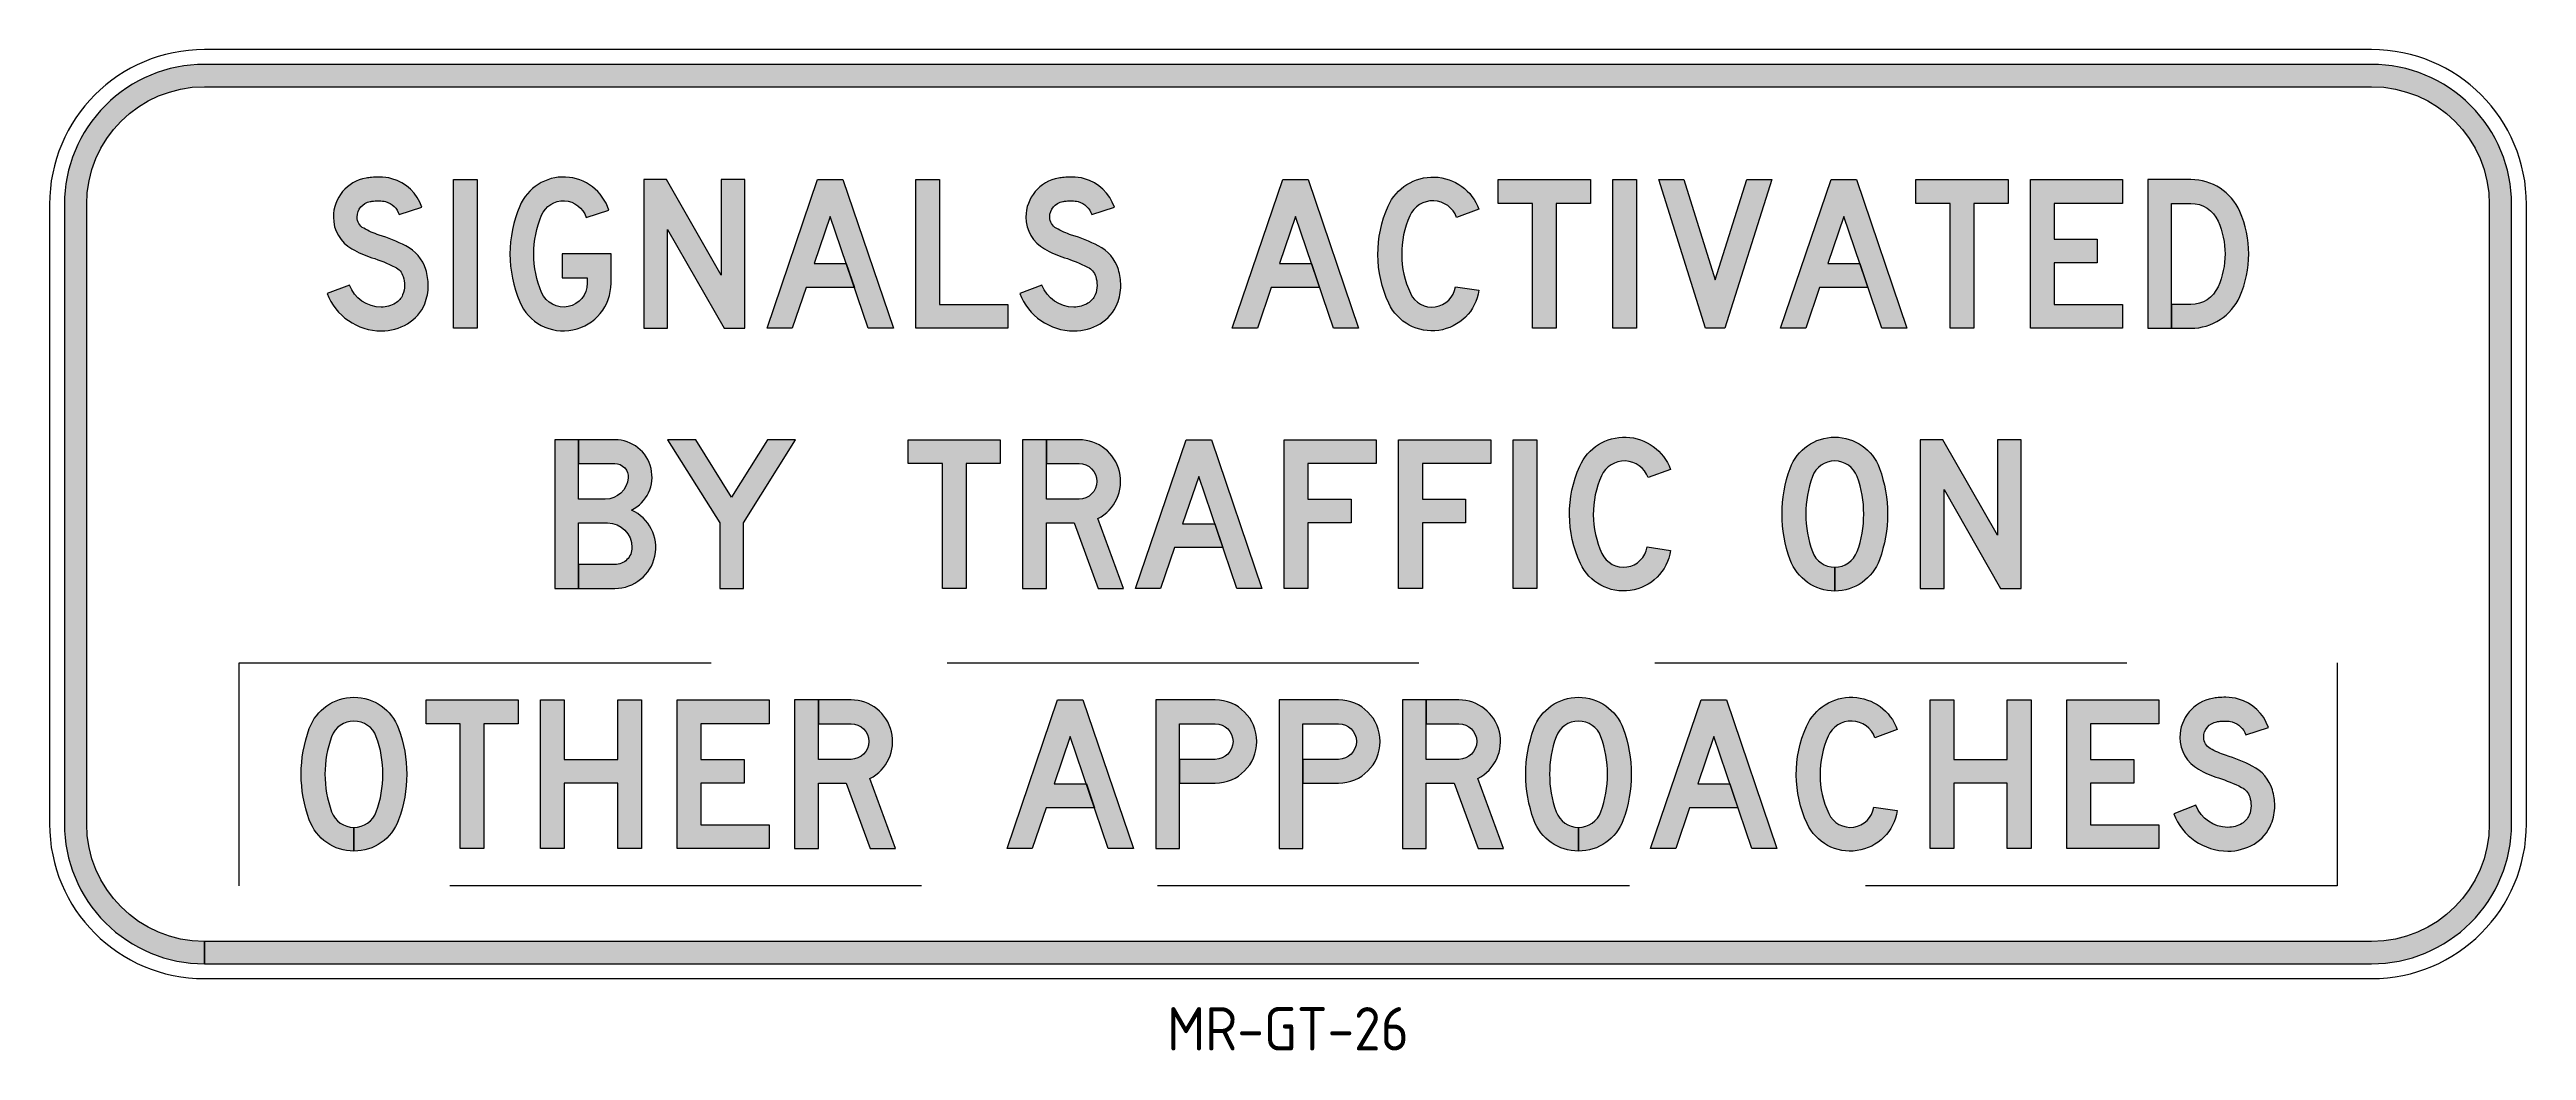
# Model space of a CAD drawing. Header units: millimetres. Extents: x 900 to 1100, y 105 to 186.
import ezdxf
from ezdxf.enums import TextEntityAlignment as Align

# ---------------------------------------------------------------- set-up
doc = ezdxf.new("R2010")
doc.units = ezdxf.units.MM
doc.linetypes.add('DASHED', pattern=[19.049999999999997, 12.7, -6.35])
doc.layers.add('DIM', color=1, linetype='Continuous')
doc.layers.add('GSBWFILL', color=3, linetype='Continuous', lineweight=0)
doc.layers.add('GSDIMS', color=1, linetype='Continuous', lineweight=0)
doc.styles.add('T35', font='isocp2.shx', dxfattribs={"height": 3.5})
doc.styles.add('TSText', font='isocp2.shx')

# ---------------------------------------------------------------- blocks, each defined once
blk = doc.blocks.new('*U54')
at = {"layer": 'GSBWFILL', "transparency": 33554687}
blk.add_hatch(color=256, dxfattribs=at).paths.add_polyline_path([(-874.8199999999997, -363), (875, -363, 0.414213562373095), (988, -250), (988, 250, 0.414213562373095), (875, 363), (-875, 363, 0.414213562373095), (-988, 250), (-988, -250, 0.414213562373095), (-875, -363), (-875, -345, -0.414213562373095), (-970, -250), (-970, 250, -0.414213562373095), (-875, 345), (875, 345, -0.414213562373095), (970, 250), (970, -250, -0.414213562373095), (875, -345), (-874.8199999999997, -345)])
at = {"layer": 'GSBWFILL', "linetype": 'Continuous', "transparency": 33554687}
for points in [[(-875, -375), (875, -375, 0.414213562373095), (1000, -250), (1000, 250, 0.414213562373095), (875, 375), (-875, 375, 0.414213562373095), (-1000, 250), (-1000, -250, 0.414213562373095), (-875, -375)], [(-874.8199999999997, -363), (875, -363, 0.414213562373095), (988, -250), (988, 250, 0.414213562373095), (875, 363), (-875, 363, 0.414213562373095), (-988, 250), (-988, -250, 0.414213562373095), (-875, -363), (-875, -345, -0.414213562373095), (-970, -250), (-970, 250, -0.414213562373095), (-875, 345), (875, 345, -0.414213562373095), (970, 250), (970, -250, -0.414213562373095), (875, -345), (-874.8199999999997, -345), (-874.8199999999997, -363)]]:
    blk.add_lwpolyline(points, format="xyb", close=True, dxfattribs=at).dxf.unprotected_set("ltscale", 0)
at = {"layer": 'GSBWFILL', "color": 250, "transparency": 33554687, "style": 'TSText'}
for s in ['levels:GSCOLORFILL|GSBWFILL|GSOUTLINE', 'chevronShoulderRadius:300.000', 'constructPanels:900|600|450', 'panelBorderRadius:300.000', 'panelStyle:MR-GT-26.ssm', 'chevronTipRadius:300.000', 'constructPanelMode:0', 'panelRoundCorners:0', 'panelStation:none', 'panelHeightLock:1', 'panelWidthLock:1', 'heightRounding:2', 'legendMaterial:0', 'panelName:name', 'widthRounding:2', 'panelStandard:1', 'panelMounting:1', 'panelMaterial:0', 'panelQuantity:1', 'marginAlign:9', 'panelShape:0', 'panelSizes:', 'version:2']:
    blk.add_text(s, height=0.001, dxfattribs=at).set_placement((0, 374.998), align=Align.CENTER)
blk = doc.blocks.new('*U38')
at = {"layer": 'GSBWFILL', "linetype": 'Continuous'}
blk.add_hatch(color=256, dxfattribs=at).paths.add_polyline_path([(10.8974677644866, 161.4928538138885, 0.177215189873418), (10.89746776448655, 38.50714618611153, 0.3148253933391206), (71, -3.499999999999993), (71, 28.5, -0.3148253933391204), (40.9487338822433, 49.50357309305578, -0.1772151898734181), (40.94873388224336, 150.4964269069443, -0.6989247311827949), (101.0512661177567, 150.4964269069442, -0.177215189873418), (101.0512661177567, 49.50357309305575, -0.3147395270879065), (71.00999999999999, 28.50000156250005), (71.00999999999999, -3.499999218749977, 0.3147824596861237), (131.1025322355135, 38.5071461861116, 0.1772151898734178), (131.1025322355134, 161.4928538138885, 0.6989247311827947)])
at = {"layer": 'GSBWFILL'}
blk.add_lwpolyline([(71, -3.499999999999986, -0.3148253933391205), (10.89746776448658, 38.50714618611153, -0.1772151898734181), (10.89746776448658, 161.4928538138885, -0.6989247311827952), (131.1025322355134, 161.4928538138885, -0.1772151898734181), (131.1025322355134, 38.50714618611148, -0.3147824596861233), (71.00999999999999, -3.499999218749981), (71.00999999999999, 28.50000156250004, 0.3147395270879066), (101.0512661177567, 49.50357309305574, 0.1772151898734181), (101.0512661177567, 150.4964269069443, 0.6989247311827952), (40.94873388224335, 150.4964269069442, 0.1772151898734181), (40.94873388224329, 49.50357309305576, 0.3148253933391204), (71, 28.5)], format="xyb", close=True, dxfattribs=at)
blk = doc.blocks.new('*U39')
at = {"layer": 'GSBWFILL', "linetype": 'Continuous'}
blk.add_hatch(color=256, dxfattribs=at).paths.add_polyline_path([(124, 200), (124, 168), (78, 168), (78, 0), (46, 0), (46, 168), (0, 168), (0, 200)])
at = {"layer": 'GSBWFILL'}
blk.add_lwpolyline([(124, 200), (124, 168), (78, 168), (78, 0), (46, 0), (46, 168), (0, 168), (0, 200)], close=True, dxfattribs=at)
blk = doc.blocks.new('*U40')
at = {"layer": 'GSBWFILL', "linetype": 'Continuous'}
blk.add_hatch(color=256, dxfattribs=at).paths.add_polyline_path([(0, 0), (32, 0), (32, 88), (104, 88), (104, 0), (136, 0), (136, 200), (104, 200), (104, 120), (32, 120), (32, 200), (0, 200)])
at = {"layer": 'GSBWFILL'}
blk.add_lwpolyline([(0, 200), (32, 200), (32, 120), (104, 120), (104, 200), (136, 200), (136, 0), (104, 0), (104, 88), (32, 88), (32, 0), (0, 0)], close=True, dxfattribs=at)
blk = doc.blocks.new('*U41')
at = {"layer": 'GSBWFILL', "linetype": 'Continuous'}
blk.add_hatch(color=256, dxfattribs=at).paths.add_polyline_path([(124, 168), (32, 168), (32, 120), (90.15557582658448, 120), (90.15557582658454, 88), (32, 88), (32, 32), (124, 32), (124, 0), (0, 0), (0, 200), (124, 200)])
at = {"layer": 'GSBWFILL'}
blk.add_lwpolyline([(124, 168), (32, 168), (32, 120), (90.15557582658448, 120), (90.15557582658454, 88), (32, 88), (32, 32), (124, 32), (124, 0), (0, 0), (0, 200), (124, 200)], close=True, dxfattribs=at)
blk = doc.blocks.new('*U42')
at = {"layer": 'GSBWFILL'}
h = blk.add_hatch(color=256, dxfattribs=at)
edge = h.paths.add_edge_path()
edge.add_line((32.005, 200.0000000000001), (32.005, 168))
edge.add_line((32.005, 168), (75.95926078043158, 168))
edge.add_arc((75.95926078043156, 144), 24, -90, 90, ccw=False)
edge.add_line((75.95926078043158, 120), (32, 120))
edge.add_line((32, 120), (32, 200.0000000000001))
edge.add_line((32, 200.0000000000001), (0, 200.0000000000001))
edge.add_line((0, 200.0000000000001), (0, 0))
edge.add_line((0, 0), (32, 0))
edge.add_line((32, 0), (32, 87.99999999999999))
edge.add_line((32, 87.99999999999999), (69.56177767763825, 87.99999999999989))
edge.add_line((69.56177767763825, 87.99999999999989), (101.9068749928872, -1.13686837721616e-13))
edge.add_line((101.9068749928872, -1.13686837721616e-13), (136.0000005012898, 0))
edge.add_line((136.0000005012898, 0), (101.4069289715749, 94.11597266024452))
edge.add_arc((75.95926078043153, 144), 56.00000000000001, 297.0277924266878, 449.9999999999999)
edge.add_line((75.95926078043158, 200), (32.005, 200.0000000000001))
blk.add_lwpolyline([(32.005, 200.0000000000001), (32.005, 168), (75.95926078043158, 168, -0.9999999999999997), (75.95926078043158, 120), (32, 120), (32, 200.0000000000001), (0, 200.0000000000001), (0, 0), (32, 0), (32, 87.99999999999999), (69.56177767763825, 87.99999999999989), (101.9068749928872, -1.13686837721616e-13), (136.0000005012898, 0), (101.4069289715749, 94.11597266024452, 0.7881398215037695), (75.95926078043158, 200)], format="xyb", close=True, dxfattribs=at)
blk = doc.blocks.new('*U37')
at = {"layer": 'GSBWFILL', "color": 28}
for name, p, xscale, yscale, zscale in [('*U38', (0, 0), 0.5999999999999999, 0.5999999999999999, 0.5999999999999999), ('*U40', (193.2, 0), 0.6, 0.6, 0.6), ('*U41', (303.5999999999999, 0), 0.6, 0.6, 0.6), ('*U42', (398.3999999999999, 0), 0.5999999977884272, 0.6, 0.5999999977884272), ('*U39', (100.8, 0), 0.5999999999999999, 0.5999999999999999, 0.5999999999999999)]:
    blk.add_blockref(name, p, dxfattribs=dict(at, xscale=xscale, yscale=yscale, zscale=zscale))
blk = doc.blocks.new('*U44')
at = {"layer": 'GSBWFILL', "linetype": 'Continuous'}
blk.add_hatch(color=256, dxfattribs=at).paths.add_polyline_path([(0, 0), (68, 200), (102, 200), (170, 0), (136.2009704281322, 0), (85, 150.5910894945062), (63.37275643622598, 86.9815496010532), (106.6166813670329, 86.9815496010532), (117.4966813670329, 54.9815496010532), (52.49275643622593, 54.9815496010532), (33.79902957186789, 0)])
at = {"layer": 'GSBWFILL'}
blk.add_lwpolyline([(0, 0), (68, 200), (102, 200), (170, 0), (136.2009704281322, 0), (85, 150.5910894945062), (63.37275643622598, 86.9815496010532), (106.6166813670329, 86.9815496010532), (117.4966813670329, 54.9815496010532), (52.49275643622593, 54.9815496010532), (33.79902957186789, 0)], close=True, dxfattribs=at)
blk = doc.blocks.new('*U45')
at = {"layer": 'GSBWFILL', "linetype": 'Continuous'}
blk.add_hatch(color=256, dxfattribs=at).paths.add_polyline_path([(0, 200), (0, 0), (32, 0), (32, 168), (80, 168, -1), (79.99999999999999, 120), (32.00999999999999, 120), (32.00999999999999, 87.99999999999999), (79.99999999999999, 88, 1), (80, 200)])
at = {"layer": 'GSBWFILL'}
blk.add_lwpolyline([(32, 168), (80, 168, -0.9999999999999999), (80, 120), (32.00999999999999, 120), (32.00999999999999, 87.99999999999999), (80, 88, 0.9999999999999997), (80, 200), (0, 200), (0, 0), (32, 0)], format="xyb", close=True, dxfattribs=at)
blk = doc.blocks.new('*U46')
at = {"layer": 'GSBWFILL', "linetype": 'Continuous'}
blk.add_hatch(color=256, dxfattribs=at).paths.add_polyline_path([(0, 200), (0, 0), (32, 0), (32, 168), (80, 168, -1), (79.99999999999999, 120), (32.00999999999999, 120), (32.00999999999999, 87.99999999999999), (79.99999999999999, 88, 1), (80, 200)])
at = {"layer": 'GSBWFILL'}
blk.add_lwpolyline([(32, 168), (80, 168, -0.9999999999999999), (80, 120), (32.00999999999999, 120), (32.00999999999999, 87.99999999999999), (80, 88, 0.9999999999999997), (80, 200), (0, 200), (0, 0), (32, 0)], format="xyb", close=True, dxfattribs=at)
blk = doc.blocks.new('*U47')
at = {"layer": 'GSBWFILL'}
h = blk.add_hatch(color=256, dxfattribs=at)
edge = h.paths.add_edge_path()
edge.add_line((32.005, 200.0000000000001), (32.005, 168))
edge.add_line((32.005, 168), (75.95926078043158, 168))
edge.add_arc((75.95926078043156, 144), 24, -90, 90, ccw=False)
edge.add_line((75.95926078043158, 120), (32, 120))
edge.add_line((32, 120), (32, 200.0000000000001))
edge.add_line((32, 200.0000000000001), (0, 200.0000000000001))
edge.add_line((0, 200.0000000000001), (0, 0))
edge.add_line((0, 0), (32, 0))
edge.add_line((32, 0), (32, 87.99999999999999))
edge.add_line((32, 87.99999999999999), (69.56177767763825, 87.99999999999989))
edge.add_line((69.56177767763825, 87.99999999999989), (101.9068749928872, -1.13686837721616e-13))
edge.add_line((101.9068749928872, -1.13686837721616e-13), (136.0000005012898, 0))
edge.add_line((136.0000005012898, 0), (101.4069289715749, 94.11597266024452))
edge.add_arc((75.95926078043153, 144), 56.00000000000001, 297.0277924266878, 449.9999999999999)
edge.add_line((75.95926078043158, 200), (32.005, 200.0000000000001))
blk.add_lwpolyline([(32.005, 200.0000000000001), (32.005, 168), (75.95926078043158, 168, -0.9999999999999997), (75.95926078043158, 120), (32, 120), (32, 200.0000000000001), (0, 200.0000000000001), (0, 0), (32, 0), (32, 87.99999999999999), (69.56177767763825, 87.99999999999989), (101.9068749928872, -1.13686837721616e-13), (136.0000005012898, 0), (101.4069289715749, 94.11597266024452, 0.7881398215037695), (75.95926078043158, 200)], format="xyb", close=True, dxfattribs=at)
blk = doc.blocks.new('*U48')
at = {"layer": 'GSBWFILL', "linetype": 'Continuous'}
blk.add_hatch(color=256, dxfattribs=at).paths.add_polyline_path([(10.8974677644866, 161.4928538138885, 0.177215189873418), (10.89746776448655, 38.50714618611153, 0.3148253933391206), (71, -3.499999999999993), (71, 28.5, -0.3148253933391204), (40.9487338822433, 49.50357309305578, -0.1772151898734181), (40.94873388224336, 150.4964269069443, -0.6989247311827949), (101.0512661177567, 150.4964269069442, -0.177215189873418), (101.0512661177567, 49.50357309305575, -0.3147395270879065), (71.00999999999999, 28.50000156250005), (71.00999999999999, -3.499999218749977, 0.3147824596861237), (131.1025322355135, 38.5071461861116, 0.1772151898734178), (131.1025322355134, 161.4928538138885, 0.6989247311827947)])
at = {"layer": 'GSBWFILL'}
blk.add_lwpolyline([(71, -3.499999999999986, -0.3148253933391205), (10.89746776448658, 38.50714618611153, -0.1772151898734181), (10.89746776448658, 161.4928538138885, -0.6989247311827952), (131.1025322355134, 161.4928538138885, -0.1772151898734181), (131.1025322355134, 38.50714618611148, -0.3147824596861233), (71.00999999999999, -3.499999218749981), (71.00999999999999, 28.50000156250004, 0.3147395270879066), (101.0512661177567, 49.50357309305574, 0.1772151898734181), (101.0512661177567, 150.4964269069443, 0.6989247311827952), (40.94873388224335, 150.4964269069442, 0.1772151898734181), (40.94873388224329, 49.50357309305576, 0.3148253933391204), (71, 28.5)], format="xyb", close=True, dxfattribs=at)
blk = doc.blocks.new('*U49')
at = {"layer": 'GSBWFILL', "linetype": 'Continuous'}
blk.add_hatch(color=256, dxfattribs=at).paths.add_polyline_path([(0, 0), (68, 200), (102, 200), (170, 0), (136.2009704281322, 0), (85, 150.5910894945062), (63.37275643622598, 86.9815496010532), (106.6166813670329, 86.9815496010532), (117.4966813670329, 54.9815496010532), (52.49275643622593, 54.9815496010532), (33.79902957186789, 0)])
at = {"layer": 'GSBWFILL'}
blk.add_lwpolyline([(0, 0), (68, 200), (102, 200), (170, 0), (136.2009704281322, 0), (85, 150.5910894945062), (63.37275643622598, 86.9815496010532), (106.6166813670329, 86.9815496010532), (117.4966813670329, 54.9815496010532), (52.49275643622593, 54.9815496010532), (33.79902957186789, 0)], close=True, dxfattribs=at)
blk = doc.blocks.new('*U50')
at = {"layer": 'GSBWFILL', "linetype": 'Continuous'}
blk.add_hatch(color=256, dxfattribs=at).paths.add_polyline_path([(13.72124205111108, 164.4021739130435, 0.2166768782576797), (14.62675417347889, 33.60638297872346, 0.7444135620073872), (136, 51.04683606026732), (104.3509964946425, 55.77341803013366, -0.7444135620073867), (43.66437358138194, 47.05319148936167, -0.2166768782576799), (42.94225631924041, 151.3586956521739, -0.6740116141040629), (105.934343747456, 149.1418350505327), (136, 160.0988562745634, 0.6740116141040616)])
at = {"layer": 'GSBWFILL'}
blk.add_lwpolyline([(136, 51.04683606026732, -0.744413562007387), (14.6267541734789, 33.60638297872336, -0.2166768782576799), (13.72124205111101, 164.4021739130435, -0.674011614104063), (136, 160.0988562745634), (105.934343747456, 149.1418350505327, 0.6740116141040626), (42.94225631924041, 151.3586956521739, 0.21667687825768), (43.66437358138194, 47.05319148936167, 0.744413562007387), (104.3509964946425, 55.77341803013366)], format="xyb", close=True, dxfattribs=at)
blk = doc.blocks.new('*U51')
at = {"layer": 'GSBWFILL', "linetype": 'Continuous'}
blk.add_hatch(color=256, dxfattribs=at).paths.add_polyline_path([(0, 0), (32, 0), (32, 88), (104, 88), (104, 0), (136, 0), (136, 200), (104, 200), (104, 120), (32, 120), (32, 200), (0, 200)])
at = {"layer": 'GSBWFILL'}
blk.add_lwpolyline([(0, 200), (32, 200), (32, 120), (104, 120), (104, 200), (136, 200), (136, 0), (104, 0), (104, 88), (32, 88), (32, 0), (0, 0)], close=True, dxfattribs=at)
blk = doc.blocks.new('*U52')
at = {"layer": 'GSBWFILL', "linetype": 'Continuous'}
blk.add_hatch(color=256, dxfattribs=at).paths.add_polyline_path([(124, 168), (32, 168), (32, 120), (90.15557582658448, 120), (90.15557582658454, 88), (32, 88), (32, 32), (124, 32), (124, 0), (0, 0), (0, 200), (124, 200)])
at = {"layer": 'GSBWFILL'}
blk.add_lwpolyline([(124, 168), (32, 168), (32, 120), (90.15557582658448, 120), (90.15557582658454, 88), (32, 88), (32, 32), (124, 32), (124, 0), (0, 0), (0, 200), (124, 200)], close=True, dxfattribs=at)
blk = doc.blocks.new('*U53')
at = {"layer": 'GSBWFILL'}
h = blk.add_hatch(color=256, dxfattribs=at)
edge = h.paths.add_edge_path()
edge.add_arc((70.1138021978752, 139.8349602439575), 31.66503975604246, 74.46761882983742, 89.99999999999937, ccw=False)
edge.add_arc((71.36961921618118, 144.3533723390851), 26.97535701145702, 18.43416843661788, 74.46761882983628, ccw=False)
edge.add_line((96.96080605563552, 152.8833806652067), (127.318809418287, 163.002255693254))
edge.add_arc((71.36961921618013, 144.353372339084), 58.97535701145839, 18.43416843661881, 74.46761882983712)
edge.add_arc((70.11380219787513, 139.8349602439581), 63.66503975604186, 74.46761882983803, 90.00000000000006)
edge.add_arc((70.11380219787479, 87.17811100693719), 116.3218889930628, 89.99999999999987, 95.20208452342816)
edge.add_arc((67.43430500120193, 116.6089654807103), 86.76931042056951, 95.20208452342852, 100.0660043927368)
edge.add_arc((61.58281260194144, 149.5723280011554), 53.29061223869738, 100.0660043927364, 179.9999999999999)
edge.add_arc((57.59622376642022, 149.5723280011556), 49.30402340317619, 180.0000000000001, 240.52539161732)
edge.add_arc((102.7723739602681, 229.5035335058323), 141.1184131237857, 240.5253916173195, 252.4229875600029)
edge.add_arc((-5.154268137836397, -111.1985611304839), 216.2694397253923, 63.49479254048009, 72.42298756000332, ccw=False)
edge.add_arc((81.8551508929528, 63.27562188433962), 21.30308483623306, 17.092358613637998, 63.49479254048009, ccw=False)
edge.add_arc((63.63858117502647, 57.67413260573667), 40.36141882497338, -1.1368683772161603e-13, 17.092358613637487, ccw=False)
edge.add_arc((69.91031519401423, 57.67413260573653), 34.08968480598563, -21.835978028378975, 1.1368683772161603e-13, ccw=False)
edge.add_arc((80.10296240503372, 53.58993848622089), 23.1092158372125, 300.4201037662424, 338.16402197162085, ccw=False)
edge.add_arc((72.8177436446915, 65.99731672222809), 37.49731672222812, 270.00000000000006, 300.4201037662424, ccw=False)
edge.add_arc((72.81774364469152, 74.31938926379087), 45.8193892637909, 200.6540005308844, 270.00000000000006, ccw=False)
edge.add_line((29.94328044301864, 58.15780401743604), (-1.13686837721616e-13, 46.87064510517077))
edge.add_arc((72.81774364469149, 74.31938926379078), 77.81938926379081, 200.6540005308842, 269.9999999999999)
edge.add_arc((72.81774364469143, 65.9973167222284), 69.49731672222843, 269.9999999999999, 300.4201037662422)
edge.add_arc((80.10296240503381, 53.58993848622085), 55.10921583721243, 300.4201037662423, 338.1640219716208)
edge.add_arc((69.91031519401425, 57.67413260573646), 66.08968480598561, 338.1640219716209, 360.0000000000001)
edge.add_arc((63.63858117502667, 57.67413260573663), 72.36141882497319, 359.9999999999999, 377.0923586136376)
edge.add_arc((81.85515089295305, 63.2756218843399), 53.30308483623273, 17.09235861363743, 63.49479254047981)
edge.add_arc((-5.154268137833228, -111.198561130476), 248.2694397253839, 63.49479254047989, 72.4229875600031)
edge.add_arc((102.7723739602719, 229.5035335058409), 109.118413123795, 240.5253916173198, 252.4229875600031, ccw=False)
edge.add_arc((57.59622376642032, 149.5723280011554), 17.30402340317604, 179.9999999999995, 240.5253916173191, ccw=False)
edge.add_arc((61.58281260194153, 149.5723280011556), 21.29061223869724, 100.06600439273649, 180.0000000000001, ccw=False)
edge.add_arc((67.4343050012016, 116.6089654807101), 54.76931042056966, 95.20208452342831, 100.06600439273649, ccw=False)
edge.add_arc((70.11380219787529, 87.17811100693228), 84.32188899306769, 89.99999999999977, 95.20208452342808, ccw=False)
blk.add_lwpolyline([(70.11380219787551, 171.5, -0.06787675261042452), (78.59315953967004, 170.3435695505434, -0.2494830365654269), (96.96080605563552, 152.8833806652067), (127.318809418287, 163.002255693254, 0.2494830365654264), (87.16221351932367, 201.1749061075884, 0.06787675261042452), (70.11380219787506, 203.5, 0.02270227471950201), (59.56703468978421, 203.0208818389779, 0.02122604096759155), (52.26854324855614, 202.0426409332105, 0.3636441175402912), (8.292200363244035, 149.5723280011555, 0.2704077510795036), (33.33678063119186, 106.6495351923277, 0.0519597405227712), (60.15638590907119, 94.97367033413467, -0.03897631886995447), (91.3622734742722, 82.33962051430993, -0.2052815878054308), (102.2173258005501, 69.53687228439209, -0.07471806484743376), (103.9999999999999, 57.67413260573662, -0.09556678149168694), (101.5541485995273, 44.99444737401317, -0.1661941654668835), (91.80399884476228, 33.66202833871628, -0.1335177693873042), (72.81774364469155, 28.49999999999997, -0.3121642975364797), (29.94328044301864, 58.15780401743604), (-1.13686837721616e-13, 46.87064510517077, 0.3121642975364798), (72.81774364469138, -3.500000000000028, 0.1335177693873042), (108.0067626559154, 6.067274401056522, 0.1661941654668837), (131.2582269663246, 33.09202205901265, 0.09556678149168694), (135.9999999999999, 57.67413260573656, 0.07471806484743371), (132.8039568942248, 78.94208351750389, 0.2052815878054319), (105.6432062565886, 110.9762222482267, 0.03897631886995447), (69.8199839289999, 125.4796512773732, -0.05195974052277098), (49.08199018496825, 134.5078979602233, -0.2704077510795024), (40.29220036324429, 149.5723280011556, -0.3636441175402912), (57.86158500182572, 170.5352150791966, -0.02122604096759155), (62.46843668024738, 171.1526866203946, -0.02270227471950201)], format="xyb", close=True, dxfattribs=at)
blk = doc.blocks.new('*U43')
at = {"layer": 'GSBWFILL', "color": 28, "yscale": 0.6}
for name, p, xscale, zscale in [('*U44', (0, 0), 0.6, 0.6), ('*U45', (120, 0), 0.6, 0.6), ('*U46', (219.6, 0), 0.6, 0.6), ('*U47', (319.2, 0), 0.5999999977884276, 0.5999999977884276), ('*U48', (418.8000000000001, 0), 0.6, 0.6), ('*U49', (519.6, 0), 0.6, 0.6), ('*U50', (637.1999999999999, 0), 0.6, 0.6), ('*U51', (745.1999999999999, 0), 0.6, 0.6), ('*U52', (855.6, 0), 0.6, 0.6), ('*U53', (942.0000000000001, 0), 0.6, 0.6)]:
    blk.add_blockref(name, p, dxfattribs=dict(at, xscale=xscale, zscale=zscale))
blk = doc.blocks.new('*U36')
at = {"layer": 'GSBWFILL'}
for name, p in [('*U37', (-796.8, 0)), ('*U43', (-226.8000000000001, 0))]:
    blk.add_blockref(name, p, dxfattribs=at)
blk = doc.blocks.new('*U4')
at = {"layer": 'GSBWFILL'}
h = blk.add_hatch(color=256, dxfattribs=at)
edge = h.paths.add_edge_path()
edge.add_arc((70.1138021978752, 139.8349602439575), 31.66503975604246, 74.46761882983742, 89.99999999999937, ccw=False)
edge.add_arc((71.36961921618118, 144.3533723390851), 26.97535701145702, 18.43416843661788, 74.46761882983628, ccw=False)
edge.add_line((96.96080605563552, 152.8833806652067), (127.318809418287, 163.002255693254))
edge.add_arc((71.36961921618013, 144.353372339084), 58.97535701145839, 18.43416843661881, 74.46761882983712)
edge.add_arc((70.11380219787513, 139.8349602439581), 63.66503975604186, 74.46761882983803, 90.00000000000006)
edge.add_arc((70.11380219787479, 87.17811100693719), 116.3218889930628, 89.99999999999987, 95.20208452342816)
edge.add_arc((67.43430500120193, 116.6089654807103), 86.76931042056951, 95.20208452342852, 100.0660043927368)
edge.add_arc((61.58281260194144, 149.5723280011554), 53.29061223869738, 100.0660043927364, 179.9999999999999)
edge.add_arc((57.59622376642022, 149.5723280011556), 49.30402340317619, 180.0000000000001, 240.52539161732)
edge.add_arc((102.7723739602681, 229.5035335058323), 141.1184131237857, 240.5253916173195, 252.4229875600029)
edge.add_arc((-5.154268137836397, -111.1985611304839), 216.2694397253923, 63.49479254048009, 72.42298756000332, ccw=False)
edge.add_arc((81.8551508929528, 63.27562188433962), 21.30308483623306, 17.092358613637998, 63.49479254048009, ccw=False)
edge.add_arc((63.63858117502647, 57.67413260573667), 40.36141882497338, -1.1368683772161603e-13, 17.092358613637487, ccw=False)
edge.add_arc((69.91031519401423, 57.67413260573653), 34.08968480598563, -21.835978028378975, 1.1368683772161603e-13, ccw=False)
edge.add_arc((80.10296240503372, 53.58993848622089), 23.1092158372125, 300.4201037662424, 338.16402197162085, ccw=False)
edge.add_arc((72.8177436446915, 65.99731672222809), 37.49731672222812, 270.00000000000006, 300.4201037662424, ccw=False)
edge.add_arc((72.81774364469152, 74.31938926379087), 45.8193892637909, 200.6540005308844, 270.00000000000006, ccw=False)
edge.add_line((29.94328044301864, 58.15780401743604), (-1.13686837721616e-13, 46.87064510517077))
edge.add_arc((72.81774364469149, 74.31938926379078), 77.81938926379081, 200.6540005308842, 269.9999999999999)
edge.add_arc((72.81774364469143, 65.9973167222284), 69.49731672222843, 269.9999999999999, 300.4201037662422)
edge.add_arc((80.10296240503381, 53.58993848622085), 55.10921583721243, 300.4201037662423, 338.1640219716208)
edge.add_arc((69.91031519401425, 57.67413260573646), 66.08968480598561, 338.1640219716209, 360.0000000000001)
edge.add_arc((63.63858117502667, 57.67413260573663), 72.36141882497319, 359.9999999999999, 377.0923586136376)
edge.add_arc((81.85515089295305, 63.2756218843399), 53.30308483623273, 17.09235861363743, 63.49479254047981)
edge.add_arc((-5.154268137833228, -111.198561130476), 248.2694397253839, 63.49479254047989, 72.4229875600031)
edge.add_arc((102.7723739602719, 229.5035335058409), 109.118413123795, 240.5253916173198, 252.4229875600031, ccw=False)
edge.add_arc((57.59622376642032, 149.5723280011554), 17.30402340317604, 179.9999999999995, 240.5253916173191, ccw=False)
edge.add_arc((61.58281260194153, 149.5723280011556), 21.29061223869724, 100.06600439273649, 180.0000000000001, ccw=False)
edge.add_arc((67.4343050012016, 116.6089654807101), 54.76931042056966, 95.20208452342831, 100.06600439273649, ccw=False)
edge.add_arc((70.11380219787529, 87.17811100693228), 84.32188899306769, 89.99999999999977, 95.20208452342808, ccw=False)
blk.add_lwpolyline([(70.11380219787551, 171.5, -0.06787675261042452), (78.59315953967004, 170.3435695505434, -0.2494830365654269), (96.96080605563552, 152.8833806652067), (127.318809418287, 163.002255693254, 0.2494830365654264), (87.16221351932367, 201.1749061075884, 0.06787675261042452), (70.11380219787506, 203.5, 0.02270227471950201), (59.56703468978421, 203.0208818389779, 0.02122604096759155), (52.26854324855614, 202.0426409332105, 0.3636441175402912), (8.292200363244035, 149.5723280011555, 0.2704077510795036), (33.33678063119186, 106.6495351923277, 0.0519597405227712), (60.15638590907119, 94.97367033413467, -0.03897631886995447), (91.3622734742722, 82.33962051430993, -0.2052815878054308), (102.2173258005501, 69.53687228439209, -0.07471806484743376), (103.9999999999999, 57.67413260573662, -0.09556678149168694), (101.5541485995273, 44.99444737401317, -0.1661941654668835), (91.80399884476228, 33.66202833871628, -0.1335177693873042), (72.81774364469155, 28.49999999999997, -0.3121642975364797), (29.94328044301864, 58.15780401743604), (-1.13686837721616e-13, 46.87064510517077, 0.3121642975364798), (72.81774364469138, -3.500000000000028, 0.1335177693873042), (108.0067626559154, 6.067274401056522, 0.1661941654668837), (131.2582269663246, 33.09202205901265, 0.09556678149168694), (135.9999999999999, 57.67413260573656, 0.07471806484743371), (132.8039568942248, 78.94208351750389, 0.2052815878054319), (105.6432062565886, 110.9762222482267, 0.03897631886995447), (69.8199839289999, 125.4796512773732, -0.05195974052277098), (49.08199018496825, 134.5078979602233, -0.2704077510795024), (40.29220036324429, 149.5723280011556, -0.3636441175402912), (57.86158500182572, 170.5352150791966, -0.02122604096759155), (62.46843668024738, 171.1526866203946, -0.02270227471950201)], format="xyb", close=True, dxfattribs=at)
blk = doc.blocks.new('*U5')
at = {"layer": 'GSBWFILL', "linetype": 'Continuous'}
blk.add_hatch(color=256, dxfattribs=at).paths.add_polyline_path([(0, 200), (32, 200), (32, 0), (0, 0)])
at = {"layer": 'GSBWFILL'}
blk.add_lwpolyline([(0, 200), (32, 200), (32, 0), (0, 0)], close=True, dxfattribs=at)
blk = doc.blocks.new('*U6')
at = {"layer": 'GSBWFILL', "linetype": 'Continuous'}
blk.add_hatch(color=256, dxfattribs=at).paths.add_polyline_path([(102.4784760117693, 149.25), (132.9569520235387, 159, 0.6960666674231567), (13.04355856549173, 164.4025704171156, 0.2025316455696203), (13.04355856549171, 35.59742958288435, 0.8177717737410968), (136, 60.49999999999977), (136, 100), (70, 100), (70, 68.00000000000001), (104, 68.00000000000001), (104, 60.5, -0.8177717737410972), (42.5217792827459, 48.04871479144217, -0.2025316455696204), (42.52177928274589, 151.9512852085578, -0.6960666674231574)])
at = {"layer": 'GSBWFILL'}
blk.add_lwpolyline([(70, 100), (70, 68.00000000000001), (104, 68.00000000000001), (104, 60.5, -0.8177717737410954), (42.52177928274591, 48.04871479144221, -0.2025316455696203), (42.52177928274591, 151.9512852085578, -0.6960666674231561), (102.4784760117693, 149.25), (132.9569520235387, 159, 0.6960666674231561), (13.04355856549176, 164.4025704171156, 0.2025316455696203), (13.04355856549176, 35.59742958288442, 0.8177717737410954), (136, 60.5), (136, 100)], format="xyb", close=True, dxfattribs=at)
blk = doc.blocks.new('*U7')
at = {"layer": 'GSBWFILL', "linetype": 'Continuous'}
blk.add_hatch(color=256, dxfattribs=at).paths.add_polyline_path([(31.99999999999998, 133), (108, 0), (136, 0), (136, 200), (104, 200), (104, 71.49806198638842), (30.57032113507903, 200), (0, 200), (0, 0), (32, 0)])
at = {"layer": 'GSBWFILL'}
blk.add_lwpolyline([(136, 0), (136, 200), (104, 200), (104, 71.49806198638845), (30.57032113507904, 200), (0, 200), (0, 0), (32, 0), (32, 133), (108, 0)], close=True, dxfattribs=at)
blk = doc.blocks.new('*U8')
at = {"layer": 'GSBWFILL', "linetype": 'Continuous'}
blk.add_hatch(color=256, dxfattribs=at).paths.add_polyline_path([(0, 0), (68, 200), (102, 200), (170, 0), (136.2009704281322, 0), (85, 150.5910894945062), (63.37275643622598, 86.9815496010532), (106.6166813670329, 86.9815496010532), (117.4966813670329, 54.9815496010532), (52.49275643622593, 54.9815496010532), (33.79902957186789, 0)])
at = {"layer": 'GSBWFILL'}
blk.add_lwpolyline([(0, 0), (68, 200), (102, 200), (170, 0), (136.2009704281322, 0), (85, 150.5910894945062), (63.37275643622598, 86.9815496010532), (106.6166813670329, 86.9815496010532), (117.4966813670329, 54.9815496010532), (52.49275643622593, 54.9815496010532), (33.79902957186789, 0)], close=True, dxfattribs=at)
blk = doc.blocks.new('*U9')
at = {"layer": 'GSBWFILL', "linetype": 'Continuous'}
blk.add_hatch(color=256, dxfattribs=at).paths.add_polyline_path([(32, 32), (124, 32), (124, 0), (0, 0), (0, 200), (32, 200)])
at = {"layer": 'GSBWFILL'}
blk.add_lwpolyline([(32, 32), (124, 32), (124, 0), (0, 0), (0, 200), (32, 200)], close=True, dxfattribs=at)
blk = doc.blocks.new('*U10')
at = {"layer": 'GSBWFILL'}
h = blk.add_hatch(color=256, dxfattribs=at)
edge = h.paths.add_edge_path()
edge.add_arc((70.1138021978752, 139.8349602439575), 31.66503975604246, 74.46761882983742, 89.99999999999937, ccw=False)
edge.add_arc((71.36961921618118, 144.3533723390851), 26.97535701145702, 18.43416843661788, 74.46761882983628, ccw=False)
edge.add_line((96.96080605563552, 152.8833806652067), (127.318809418287, 163.002255693254))
edge.add_arc((71.36961921618013, 144.353372339084), 58.97535701145839, 18.43416843661881, 74.46761882983712)
edge.add_arc((70.11380219787513, 139.8349602439581), 63.66503975604186, 74.46761882983803, 90.00000000000006)
edge.add_arc((70.11380219787479, 87.17811100693719), 116.3218889930628, 89.99999999999987, 95.20208452342816)
edge.add_arc((67.43430500120193, 116.6089654807103), 86.76931042056951, 95.20208452342852, 100.0660043927368)
edge.add_arc((61.58281260194144, 149.5723280011554), 53.29061223869738, 100.0660043927364, 179.9999999999999)
edge.add_arc((57.59622376642022, 149.5723280011556), 49.30402340317619, 180.0000000000001, 240.52539161732)
edge.add_arc((102.7723739602681, 229.5035335058323), 141.1184131237857, 240.5253916173195, 252.4229875600029)
edge.add_arc((-5.154268137836397, -111.1985611304839), 216.2694397253923, 63.49479254048009, 72.42298756000332, ccw=False)
edge.add_arc((81.8551508929528, 63.27562188433962), 21.30308483623306, 17.092358613637998, 63.49479254048009, ccw=False)
edge.add_arc((63.63858117502647, 57.67413260573667), 40.36141882497338, -1.1368683772161603e-13, 17.092358613637487, ccw=False)
edge.add_arc((69.91031519401423, 57.67413260573653), 34.08968480598563, -21.835978028378975, 1.1368683772161603e-13, ccw=False)
edge.add_arc((80.10296240503372, 53.58993848622089), 23.1092158372125, 300.4201037662424, 338.16402197162085, ccw=False)
edge.add_arc((72.8177436446915, 65.99731672222809), 37.49731672222812, 270.00000000000006, 300.4201037662424, ccw=False)
edge.add_arc((72.81774364469152, 74.31938926379087), 45.8193892637909, 200.6540005308844, 270.00000000000006, ccw=False)
edge.add_line((29.94328044301864, 58.15780401743604), (-1.13686837721616e-13, 46.87064510517077))
edge.add_arc((72.81774364469149, 74.31938926379078), 77.81938926379081, 200.6540005308842, 269.9999999999999)
edge.add_arc((72.81774364469143, 65.9973167222284), 69.49731672222843, 269.9999999999999, 300.4201037662422)
edge.add_arc((80.10296240503381, 53.58993848622085), 55.10921583721243, 300.4201037662423, 338.1640219716208)
edge.add_arc((69.91031519401425, 57.67413260573646), 66.08968480598561, 338.1640219716209, 360.0000000000001)
edge.add_arc((63.63858117502667, 57.67413260573663), 72.36141882497319, 359.9999999999999, 377.0923586136376)
edge.add_arc((81.85515089295305, 63.2756218843399), 53.30308483623273, 17.09235861363743, 63.49479254047981)
edge.add_arc((-5.154268137833228, -111.198561130476), 248.2694397253839, 63.49479254047989, 72.4229875600031)
edge.add_arc((102.7723739602719, 229.5035335058409), 109.118413123795, 240.5253916173198, 252.4229875600031, ccw=False)
edge.add_arc((57.59622376642032, 149.5723280011554), 17.30402340317604, 179.9999999999995, 240.5253916173191, ccw=False)
edge.add_arc((61.58281260194153, 149.5723280011556), 21.29061223869724, 100.06600439273649, 180.0000000000001, ccw=False)
edge.add_arc((67.4343050012016, 116.6089654807101), 54.76931042056966, 95.20208452342831, 100.06600439273649, ccw=False)
edge.add_arc((70.11380219787529, 87.17811100693228), 84.32188899306769, 89.99999999999977, 95.20208452342808, ccw=False)
blk.add_lwpolyline([(70.11380219787551, 171.5, -0.06787675261042452), (78.59315953967004, 170.3435695505434, -0.2494830365654269), (96.96080605563552, 152.8833806652067), (127.318809418287, 163.002255693254, 0.2494830365654264), (87.16221351932367, 201.1749061075884, 0.06787675261042452), (70.11380219787506, 203.5, 0.02270227471950201), (59.56703468978421, 203.0208818389779, 0.02122604096759155), (52.26854324855614, 202.0426409332105, 0.3636441175402912), (8.292200363244035, 149.5723280011555, 0.2704077510795036), (33.33678063119186, 106.6495351923277, 0.0519597405227712), (60.15638590907119, 94.97367033413467, -0.03897631886995447), (91.3622734742722, 82.33962051430993, -0.2052815878054308), (102.2173258005501, 69.53687228439209, -0.07471806484743376), (103.9999999999999, 57.67413260573662, -0.09556678149168694), (101.5541485995273, 44.99444737401317, -0.1661941654668835), (91.80399884476228, 33.66202833871628, -0.1335177693873042), (72.81774364469155, 28.49999999999997, -0.3121642975364797), (29.94328044301864, 58.15780401743604), (-1.13686837721616e-13, 46.87064510517077, 0.3121642975364798), (72.81774364469138, -3.500000000000028, 0.1335177693873042), (108.0067626559154, 6.067274401056522, 0.1661941654668837), (131.2582269663246, 33.09202205901265, 0.09556678149168694), (135.9999999999999, 57.67413260573656, 0.07471806484743371), (132.8039568942248, 78.94208351750389, 0.2052815878054319), (105.6432062565886, 110.9762222482267, 0.03897631886995447), (69.8199839289999, 125.4796512773732, -0.05195974052277098), (49.08199018496825, 134.5078979602233, -0.2704077510795024), (40.29220036324429, 149.5723280011556, -0.3636441175402912), (57.86158500182572, 170.5352150791966, -0.02122604096759155), (62.46843668024738, 171.1526866203946, -0.02270227471950201)], format="xyb", close=True, dxfattribs=at)
blk = doc.blocks.new('*U3')
at = {"layer": 'GSBWFILL', "color": 28}
for name, p, xscale, yscale, zscale in [('*U4', (0, 0), 0.6000000000000002, 0.6000000000000002, 0.6000000000000002), ('*U5', (102, 0), 0.6, 0.6, 0.6), ('*U6', (147.6, 0), 0.5999999999999999, 0.5999999999999999, 0.5999999999999999), ('*U10', (559.2, 0), 0.6, 0.6, 0.6), ('*U7', (255.6, 0), 0.5999999999999999, 0.5999999999999999, 0.5999999999999999), ('*U8', (355.2, 0), 0.5999999999999998, 0.5999999999999998, 0.5999999999999998), ('*U9', (475.2, 0), 0.5999999999999996, 0.5999999999999996, 0.5999999999999996)]:
    blk.add_blockref(name, p, dxfattribs=dict(at, xscale=xscale, yscale=yscale, zscale=zscale))
blk = doc.blocks.new('*U12')
at = {"layer": 'GSBWFILL', "linetype": 'Continuous'}
blk.add_hatch(color=256, dxfattribs=at).paths.add_polyline_path([(0, 0), (68, 200), (102, 200), (170, 0), (136.2009704281322, 0), (85, 150.5910894945062), (63.37275643622598, 86.9815496010532), (106.6166813670329, 86.9815496010532), (117.4966813670329, 54.9815496010532), (52.49275643622593, 54.9815496010532), (33.79902957186789, 0)])
at = {"layer": 'GSBWFILL'}
blk.add_lwpolyline([(0, 0), (68, 200), (102, 200), (170, 0), (136.2009704281322, 0), (85, 150.5910894945062), (63.37275643622598, 86.9815496010532), (106.6166813670329, 86.9815496010532), (117.4966813670329, 54.9815496010532), (52.49275643622593, 54.9815496010532), (33.79902957186789, 0)], close=True, dxfattribs=at)
blk = doc.blocks.new('*U13')
at = {"layer": 'GSBWFILL', "linetype": 'Continuous'}
blk.add_hatch(color=256, dxfattribs=at).paths.add_polyline_path([(13.72124205111108, 164.4021739130435, 0.2166768782576797), (14.62675417347889, 33.60638297872346, 0.7444135620073872), (136, 51.04683606026732), (104.3509964946425, 55.77341803013366, -0.7444135620073867), (43.66437358138194, 47.05319148936167, -0.2166768782576799), (42.94225631924041, 151.3586956521739, -0.6740116141040629), (105.934343747456, 149.1418350505327), (136, 160.0988562745634, 0.6740116141040616)])
at = {"layer": 'GSBWFILL'}
blk.add_lwpolyline([(136, 51.04683606026732, -0.744413562007387), (14.6267541734789, 33.60638297872336, -0.2166768782576799), (13.72124205111101, 164.4021739130435, -0.674011614104063), (136, 160.0988562745634), (105.934343747456, 149.1418350505327, 0.6740116141040626), (42.94225631924041, 151.3586956521739, 0.21667687825768), (43.66437358138194, 47.05319148936167, 0.744413562007387), (104.3509964946425, 55.77341803013366)], format="xyb", close=True, dxfattribs=at)
blk = doc.blocks.new('*U14')
at = {"layer": 'GSBWFILL', "linetype": 'Continuous'}
blk.add_hatch(color=256, dxfattribs=at).paths.add_polyline_path([(124, 200), (124, 168), (78, 168), (78, 0), (46, 0), (46, 168), (0, 168), (0, 200)])
at = {"layer": 'GSBWFILL'}
blk.add_lwpolyline([(124, 200), (124, 168), (78, 168), (78, 0), (46, 0), (46, 168), (0, 168), (0, 200)], close=True, dxfattribs=at)
blk = doc.blocks.new('*U15')
at = {"layer": 'GSBWFILL', "linetype": 'Continuous'}
blk.add_hatch(color=256, dxfattribs=at).paths.add_polyline_path([(0, 200), (32, 200), (32, 0), (0, 0)])
at = {"layer": 'GSBWFILL'}
blk.add_lwpolyline([(0, 200), (32, 200), (32, 0), (0, 0)], close=True, dxfattribs=at)
blk = doc.blocks.new('*U16')
at = {"layer": 'GSBWFILL', "linetype": 'Continuous'}
blk.add_hatch(color=256, dxfattribs=at).paths.add_polyline_path([(33.55005812215529, 199.9999999999999), (76, 65.23827975287402), (118.4499418778447, 200), (152, 200), (89, 0), (63, 0), (0, 199.9999999999999)])
at = {"layer": 'GSBWFILL'}
blk.add_lwpolyline([(33.55005812215529, 199.9999999999999), (76, 65.23827975287402), (118.4499418778447, 200), (152, 200), (89, 0), (63, 0), (0, 199.9999999999999)], close=True, dxfattribs=at)
blk = doc.blocks.new('*U17')
at = {"layer": 'GSBWFILL', "linetype": 'Continuous'}
blk.add_hatch(color=256, dxfattribs=at).paths.add_polyline_path([(0, 0), (68, 200), (102, 200), (170, 0), (136.2009704281322, 0), (85, 150.5910894945062), (63.37275643622598, 86.9815496010532), (106.6166813670329, 86.9815496010532), (117.4966813670329, 54.9815496010532), (52.49275643622593, 54.9815496010532), (33.79902957186789, 0)])
at = {"layer": 'GSBWFILL'}
blk.add_lwpolyline([(0, 0), (68, 200), (102, 200), (170, 0), (136.2009704281322, 0), (85, 150.5910894945062), (63.37275643622598, 86.9815496010532), (106.6166813670329, 86.9815496010532), (117.4966813670329, 54.9815496010532), (52.49275643622593, 54.9815496010532), (33.79902957186789, 0)], close=True, dxfattribs=at)
blk = doc.blocks.new('*U18')
at = {"layer": 'GSBWFILL', "linetype": 'Continuous'}
blk.add_hatch(color=256, dxfattribs=at).paths.add_polyline_path([(124, 200), (124, 168), (78, 168), (78, 0), (46, 0), (46, 168), (0, 168), (0, 200)])
at = {"layer": 'GSBWFILL'}
blk.add_lwpolyline([(124, 200), (124, 168), (78, 168), (78, 0), (46, 0), (46, 168), (0, 168), (0, 200)], close=True, dxfattribs=at)
blk = doc.blocks.new('*U19')
at = {"layer": 'GSBWFILL', "linetype": 'Continuous'}
blk.add_hatch(color=256, dxfattribs=at).paths.add_polyline_path([(124, 168), (32, 168), (32, 120), (90.15557582658448, 120), (90.15557582658454, 88), (32, 88), (32, 32), (124, 32), (124, 0), (0, 0), (0, 200), (124, 200)])
at = {"layer": 'GSBWFILL'}
blk.add_lwpolyline([(124, 168), (32, 168), (32, 120), (90.15557582658448, 120), (90.15557582658454, 88), (32, 88), (32, 32), (124, 32), (124, 0), (0, 0), (0, 200), (124, 200)], close=True, dxfattribs=at)
blk = doc.blocks.new('*U20')
at = {"layer": 'GSBWFILL', "linetype": 'Continuous'}
blk.add_hatch(color=256, dxfattribs=at).paths.add_polyline_path([(0, 0), (32, 0), (32, 168), (58.06346010171023, 168, -0.2964931262111151), (94.62198769690465, 144.2318840579709, -0.212019282081777), (94.62198769690458, 55.76811594202892, -0.2964931262111143), (58.06346010171029, 32), (32.00999999999999, 31.99999999999999), (32.00999999999999, 0), (58.06346010171028, 0, 0.2964931262111141), (123.8688097730599, 42.78260869565198, 0.2120192820817773), (123.8688097730601, 157.2173913043477, 0.2964931262111152), (58.06346010171021, 200), (0, 200)])
at = {"layer": 'GSBWFILL'}
blk.add_lwpolyline([(32.00999999999999, 31.99999999999999), (32.00999999999999, 0), (58.06346010171023, 0, 0.2964931262111147), (123.86880977306, 42.78260869565205, 0.2120192820817774), (123.8688097730601, 157.2173913043478, 0.2964931262111148), (58.06346010171023, 200), (0, 200), (0, 0), (32, 0), (32, 168), (58.06346010171023, 168, -0.2964931262111147), (94.62198769690463, 144.231884057971, -0.2120192820817771), (94.62198769690457, 55.76811594202893, -0.2964931262111147), (58.06346010171023, 32)], format="xyb", close=True, dxfattribs=at)
blk = doc.blocks.new('*U11')
at = {"layer": 'GSBWFILL', "color": 28}
for name, p, xscale, yscale, zscale in [('*U12', (0, 0), 0.6, 0.6, 0.6), ('*U13', (117.6, 0), 0.6, 0.6, 0.6), ('*U14', (214.8000000000001, 0), 0.6, 0.6, 0.6), ('*U15', (307.2000000000002, 0), 0.6, 0.6, 0.6), ('*U16', (344.4000000000002, 0), 0.6, 0.6, 0.6), ('*U17', (442.8000000000001, 0), 0.6, 0.6, 0.6), ('*U18', (551.9999999999999, 0), 0.6, 0.6, 0.6), ('*U19', (644.4, 0), 0.6, 0.6, 0.6), ('*U20', (739.2000000000002, 0), 0.5999999999999989, 0.5999999999999989, 0.5999999999999989)]:
    blk.add_blockref(name, p, dxfattribs=dict(at, xscale=xscale, yscale=yscale, zscale=zscale))
blk = doc.blocks.new('*U2')
at = {"layer": 'GSBWFILL'}
for name, p in [('*U3', (-775.8, 0)), ('*U11', (-44.99999999999989, 0))]:
    blk.add_blockref(name, p, dxfattribs=at)
blk = doc.blocks.new('*U23')
at = {"layer": 'GSBWFILL', "linetype": 'Continuous'}
blk.add_hatch(color=256, dxfattribs=at).paths.add_polyline_path([(32.00999999999999, 200), (32.00999999999999, 168), (80.99999999999999, 168, -0.4369501879659429), (98.94666654943713, 148.6153846153846, -0.3918366946533311), (68.03851860318424, 120), (32, 120), (32, 200), (0, 200), (0, 0), (32, -2.807082412879408e-15), (32, 88), (71, 88, -0.4142135623730954), (104, 54.99999999999998, -0.4142135623730949), (81.00000000000003, 32), (32.00999999999999, 32), (32.00999999999999, -2.807959626133432e-15), (80.99999999999996, -7.105427357601002e-15, 0.8101203806570804), (103.3296878269436, 105.2631578947368, 0.7917000734326471), (80.99999999999994, 200)])
at = {"layer": 'GSBWFILL'}
blk.add_lwpolyline([(32, 87.99999999999999), (71, 88, -0.4142135623730948), (104, 55.00000000000001, -0.4142135623730953), (81, 31.99999999999999), (32.00999999999999, 32), (32.00999999999999, -2.807959626133432e-15), (81, -7.105427357601002e-15, 0.8101203806570794), (103.3296878269435, 105.2631578947368, 0.7917000734326467), (81, 200), (32.00999999999999, 200), (32.00999999999999, 168), (81, 168, -0.4369501879659418), (98.94666654943711, 148.6153846153846, -0.3918366946533313), (68.03851860318423, 120), (32, 120), (32, 200), (0, 200), (0, 0), (32, -2.807082412879408e-15)], format="xyb", close=True, dxfattribs=at)
blk = doc.blocks.new('*U24')
at = {"layer": 'GSBWFILL', "linetype": 'Continuous'}
blk.add_hatch(color=256, dxfattribs=at).paths.add_polyline_path([(70.00000000000001, 87.99999999999996), (70, 0), (102, 0), (102, 87.99999999999997), (172, 200), (134.2640754717736, 200), (86.00000000000001, 122.7774792451623), (37.73592452822641, 200), (0, 200)])
at = {"layer": 'GSBWFILL'}
blk.add_lwpolyline([(70, 0), (102, 0), (102, 87.99999999999997), (172, 200), (134.2640754717736, 200), (86, 122.7774792451623), (37.73592452822641, 200), (0, 200), (70, 87.99999999999997)], close=True, dxfattribs=at)
blk = doc.blocks.new('*U22')
at = {"layer": 'GSBWFILL', "color": 28}
for name, p, xscale, yscale, zscale in [('*U23', (0, 0), 0.6000000000000001, 0.6000000000000001, 0.6000000000000001), ('*U24', (91.19999999999999, 0), 0.6, 0.6, 0.6)]:
    blk.add_blockref(name, p, dxfattribs=dict(at, xscale=xscale, yscale=yscale, zscale=zscale))
blk = doc.blocks.new('*U26')
at = {"layer": 'GSBWFILL', "linetype": 'Continuous'}
blk.add_hatch(color=256, dxfattribs=at).paths.add_polyline_path([(124, 200), (124, 168), (78, 168), (78, 0), (46, 0), (46, 168), (0, 168), (0, 200)])
at = {"layer": 'GSBWFILL'}
blk.add_lwpolyline([(124, 200), (124, 168), (78, 168), (78, 0), (46, 0), (46, 168), (0, 168), (0, 200)], close=True, dxfattribs=at)
blk = doc.blocks.new('*U27')
at = {"layer": 'GSBWFILL'}
h = blk.add_hatch(color=256, dxfattribs=at)
edge = h.paths.add_edge_path()
edge.add_line((32.005, 200.0000000000001), (32.005, 168))
edge.add_line((32.005, 168), (75.95926078043158, 168))
edge.add_arc((75.95926078043156, 144), 24, -90, 90, ccw=False)
edge.add_line((75.95926078043158, 120), (32, 120))
edge.add_line((32, 120), (32, 200.0000000000001))
edge.add_line((32, 200.0000000000001), (0, 200.0000000000001))
edge.add_line((0, 200.0000000000001), (0, 0))
edge.add_line((0, 0), (32, 0))
edge.add_line((32, 0), (32, 87.99999999999999))
edge.add_line((32, 87.99999999999999), (69.56177767763825, 87.99999999999989))
edge.add_line((69.56177767763825, 87.99999999999989), (101.9068749928872, -1.13686837721616e-13))
edge.add_line((101.9068749928872, -1.13686837721616e-13), (136.0000005012898, 0))
edge.add_line((136.0000005012898, 0), (101.4069289715749, 94.11597266024452))
edge.add_arc((75.95926078043153, 144), 56.00000000000001, 297.0277924266878, 449.9999999999999)
edge.add_line((75.95926078043158, 200), (32.005, 200.0000000000001))
blk.add_lwpolyline([(32.005, 200.0000000000001), (32.005, 168), (75.95926078043158, 168, -0.9999999999999997), (75.95926078043158, 120), (32, 120), (32, 200.0000000000001), (0, 200.0000000000001), (0, 0), (32, 0), (32, 87.99999999999999), (69.56177767763825, 87.99999999999989), (101.9068749928872, -1.13686837721616e-13), (136.0000005012898, 0), (101.4069289715749, 94.11597266024452, 0.7881398215037695), (75.95926078043158, 200)], format="xyb", close=True, dxfattribs=at)
blk = doc.blocks.new('*U28')
at = {"layer": 'GSBWFILL', "linetype": 'Continuous'}
blk.add_hatch(color=256, dxfattribs=at).paths.add_polyline_path([(0, 0), (68, 200), (102, 200), (170, 0), (136.2009704281322, 0), (85, 150.5910894945062), (63.37275643622598, 86.9815496010532), (106.6166813670329, 86.9815496010532), (117.4966813670329, 54.9815496010532), (52.49275643622593, 54.9815496010532), (33.79902957186789, 0)])
at = {"layer": 'GSBWFILL'}
blk.add_lwpolyline([(0, 0), (68, 200), (102, 200), (170, 0), (136.2009704281322, 0), (85, 150.5910894945062), (63.37275643622598, 86.9815496010532), (106.6166813670329, 86.9815496010532), (117.4966813670329, 54.9815496010532), (52.49275643622593, 54.9815496010532), (33.79902957186789, 0)], close=True, dxfattribs=at)
blk = doc.blocks.new('*U29')
at = {"layer": 'GSBWFILL', "linetype": 'Continuous'}
blk.add_hatch(color=256, dxfattribs=at).paths.add_polyline_path([(124, 200), (124, 168), (32, 168), (32, 120), (90.15557582658448, 120), (90.15557582658454, 88), (32, 88), (32, 0), (0, 0), (0, 200)])
at = {"layer": 'GSBWFILL'}
blk.add_lwpolyline([(124, 200), (124, 168), (32, 168), (32, 120), (90.15557582658448, 120), (90.15557582658454, 88), (32, 88), (32, 0), (0, 0), (0, 200)], close=True, dxfattribs=at)
blk = doc.blocks.new('*U30')
at = {"layer": 'GSBWFILL', "linetype": 'Continuous'}
blk.add_hatch(color=256, dxfattribs=at).paths.add_polyline_path([(124, 200), (124, 168), (32, 168), (32, 120), (90.15557582658448, 120), (90.15557582658454, 88), (32, 88), (32, 0), (0, 0), (0, 200)])
at = {"layer": 'GSBWFILL'}
blk.add_lwpolyline([(124, 200), (124, 168), (32, 168), (32, 120), (90.15557582658448, 120), (90.15557582658454, 88), (32, 88), (32, 0), (0, 0), (0, 200)], close=True, dxfattribs=at)
blk = doc.blocks.new('*U31')
at = {"layer": 'GSBWFILL', "linetype": 'Continuous'}
blk.add_hatch(color=256, dxfattribs=at).paths.add_polyline_path([(0, 200), (32, 200), (32, 0), (0, 0)])
at = {"layer": 'GSBWFILL'}
blk.add_lwpolyline([(0, 200), (32, 200), (32, 0), (0, 0)], close=True, dxfattribs=at)
blk = doc.blocks.new('*U32')
at = {"layer": 'GSBWFILL', "linetype": 'Continuous'}
blk.add_hatch(color=256, dxfattribs=at).paths.add_polyline_path([(13.72124205111108, 164.4021739130435, 0.2166768782576797), (14.62675417347889, 33.60638297872346, 0.7444135620073872), (136, 51.04683606026732), (104.3509964946425, 55.77341803013366, -0.7444135620073867), (43.66437358138194, 47.05319148936167, -0.2166768782576799), (42.94225631924041, 151.3586956521739, -0.6740116141040629), (105.934343747456, 149.1418350505327), (136, 160.0988562745634, 0.6740116141040616)])
at = {"layer": 'GSBWFILL'}
blk.add_lwpolyline([(136, 51.04683606026732, -0.744413562007387), (14.6267541734789, 33.60638297872336, -0.2166768782576799), (13.72124205111101, 164.4021739130435, -0.674011614104063), (136, 160.0988562745634), (105.934343747456, 149.1418350505327, 0.6740116141040626), (42.94225631924041, 151.3586956521739, 0.21667687825768), (43.66437358138194, 47.05319148936167, 0.744413562007387), (104.3509964946425, 55.77341803013366)], format="xyb", close=True, dxfattribs=at)
blk = doc.blocks.new('*U25')
at = {"layer": 'GSBWFILL', "color": 28, "yscale": 0.6}
for name, p, xscale, zscale in [('*U26', (0, 0), 0.6, 0.6), ('*U27', (92.39999999999998, 0), 0.5999999977884272, 0.5999999977884272), ('*U28', (183.6, 0), 0.6, 0.6), ('*U29', (303.6, 0), 0.6, 0.6), ('*U30', (396, 0), 0.6, 0.6), ('*U31', (488.4, 0), 0.6, 0.6), ('*U32', (534, 0), 0.6, 0.6)]:
    blk.add_blockref(name, p, dxfattribs=dict(at, xscale=xscale, zscale=zscale))
blk = doc.blocks.new('*U34')
at = {"layer": 'GSBWFILL', "linetype": 'Continuous'}
blk.add_hatch(color=256, dxfattribs=at).paths.add_polyline_path([(10.8974677644866, 161.4928538138885, 0.177215189873418), (10.89746776448655, 38.50714618611153, 0.3148253933391206), (71, -3.499999999999993), (71, 28.5, -0.3148253933391204), (40.9487338822433, 49.50357309305578, -0.1772151898734181), (40.94873388224336, 150.4964269069443, -0.6989247311827949), (101.0512661177567, 150.4964269069442, -0.177215189873418), (101.0512661177567, 49.50357309305575, -0.3147395270879065), (71.00999999999999, 28.50000156250005), (71.00999999999999, -3.499999218749977, 0.3147824596861237), (131.1025322355135, 38.5071461861116, 0.1772151898734178), (131.1025322355134, 161.4928538138885, 0.6989247311827947)])
at = {"layer": 'GSBWFILL'}
blk.add_lwpolyline([(71, -3.499999999999986, -0.3148253933391205), (10.89746776448658, 38.50714618611153, -0.1772151898734181), (10.89746776448658, 161.4928538138885, -0.6989247311827952), (131.1025322355134, 161.4928538138885, -0.1772151898734181), (131.1025322355134, 38.50714618611148, -0.3147824596861233), (71.00999999999999, -3.499999218749981), (71.00999999999999, 28.50000156250004, 0.3147395270879066), (101.0512661177567, 49.50357309305574, 0.1772151898734181), (101.0512661177567, 150.4964269069443, 0.6989247311827952), (40.94873388224335, 150.4964269069442, 0.1772151898734181), (40.94873388224329, 49.50357309305576, 0.3148253933391204), (71, 28.5)], format="xyb", close=True, dxfattribs=at)
blk = doc.blocks.new('*U35')
at = {"layer": 'GSBWFILL', "linetype": 'Continuous'}
blk.add_hatch(color=256, dxfattribs=at).paths.add_polyline_path([(31.99999999999998, 133), (108, 0), (136, 0), (136, 200), (104, 200), (104, 71.49806198638842), (30.57032113507903, 200), (0, 200), (0, 0), (32, 0)])
at = {"layer": 'GSBWFILL'}
blk.add_lwpolyline([(136, 0), (136, 200), (104, 200), (104, 71.49806198638845), (30.57032113507904, 200), (0, 200), (0, 0), (32, 0), (32, 133), (108, 0)], close=True, dxfattribs=at)
blk = doc.blocks.new('*U33')
at = {"layer": 'GSBWFILL', "color": 28}
for name, p, xscale, yscale, zscale in [('*U34', (0, 0), 0.5999999999999991, 0.5999999999999991, 0.5999999999999991), ('*U35', (111.6000000000001, 0), 0.6, 0.6, 0.6)]:
    blk.add_blockref(name, p, dxfattribs=dict(at, xscale=xscale, yscale=yscale, zscale=zscale))
blk = doc.blocks.new('*U21')
at = {"layer": 'GSBWFILL'}
for name, p in [('*U22', (-592.0999999999999, 0)), ('*U25', (-306.6999999999999, 0)), ('*U33', (398.9000000000001, 0))]:
    blk.add_blockref(name, p, dxfattribs=at)

msp = doc.modelspace()

# ---------------------------------------------------------------- linework, layer by layer
at = {"layer": 'GSDIMS', "linetype": 'DASHED', "ltscale": 3}
msp.add_lwpolyline([(915.3199870826323, 136.180790182947), (1084.719987082632, 136.180790182947), (1084.719987082632, 118.180790182947), (915.3199870826323, 118.180790182947)], close=True, dxfattribs=at)

# ---------------------------------------------------------------- block references
at = {"layer": 'GSBWFILL', "xscale": 0.1, "yscale": 0.1, "zscale": 0.1}
for name, p in [('*U54', (999.9999870826323, 148.180790182947)), ('*U2', (999.9999870826323, 163.180790182947)), ('*U21', (999.9999870826323, 142.180790182947)), ('*U36', (999.9999870826323, 121.180790182947))]:
    msp.add_blockref(name, p, dxfattribs=at)

# ---------------------------------------------------------------- texts
at = {"layer": 'DIM', "color": 3, "insert": (1000.00043154683, 108.3807901829471), "char_height": 3.5, "width": 16.42482756211029, "attachment_point": 2, "style": 'T35'}
msp.add_mtext('MR-GT-26', dxfattribs=at)

doc.saveas('drawing.dxf')
